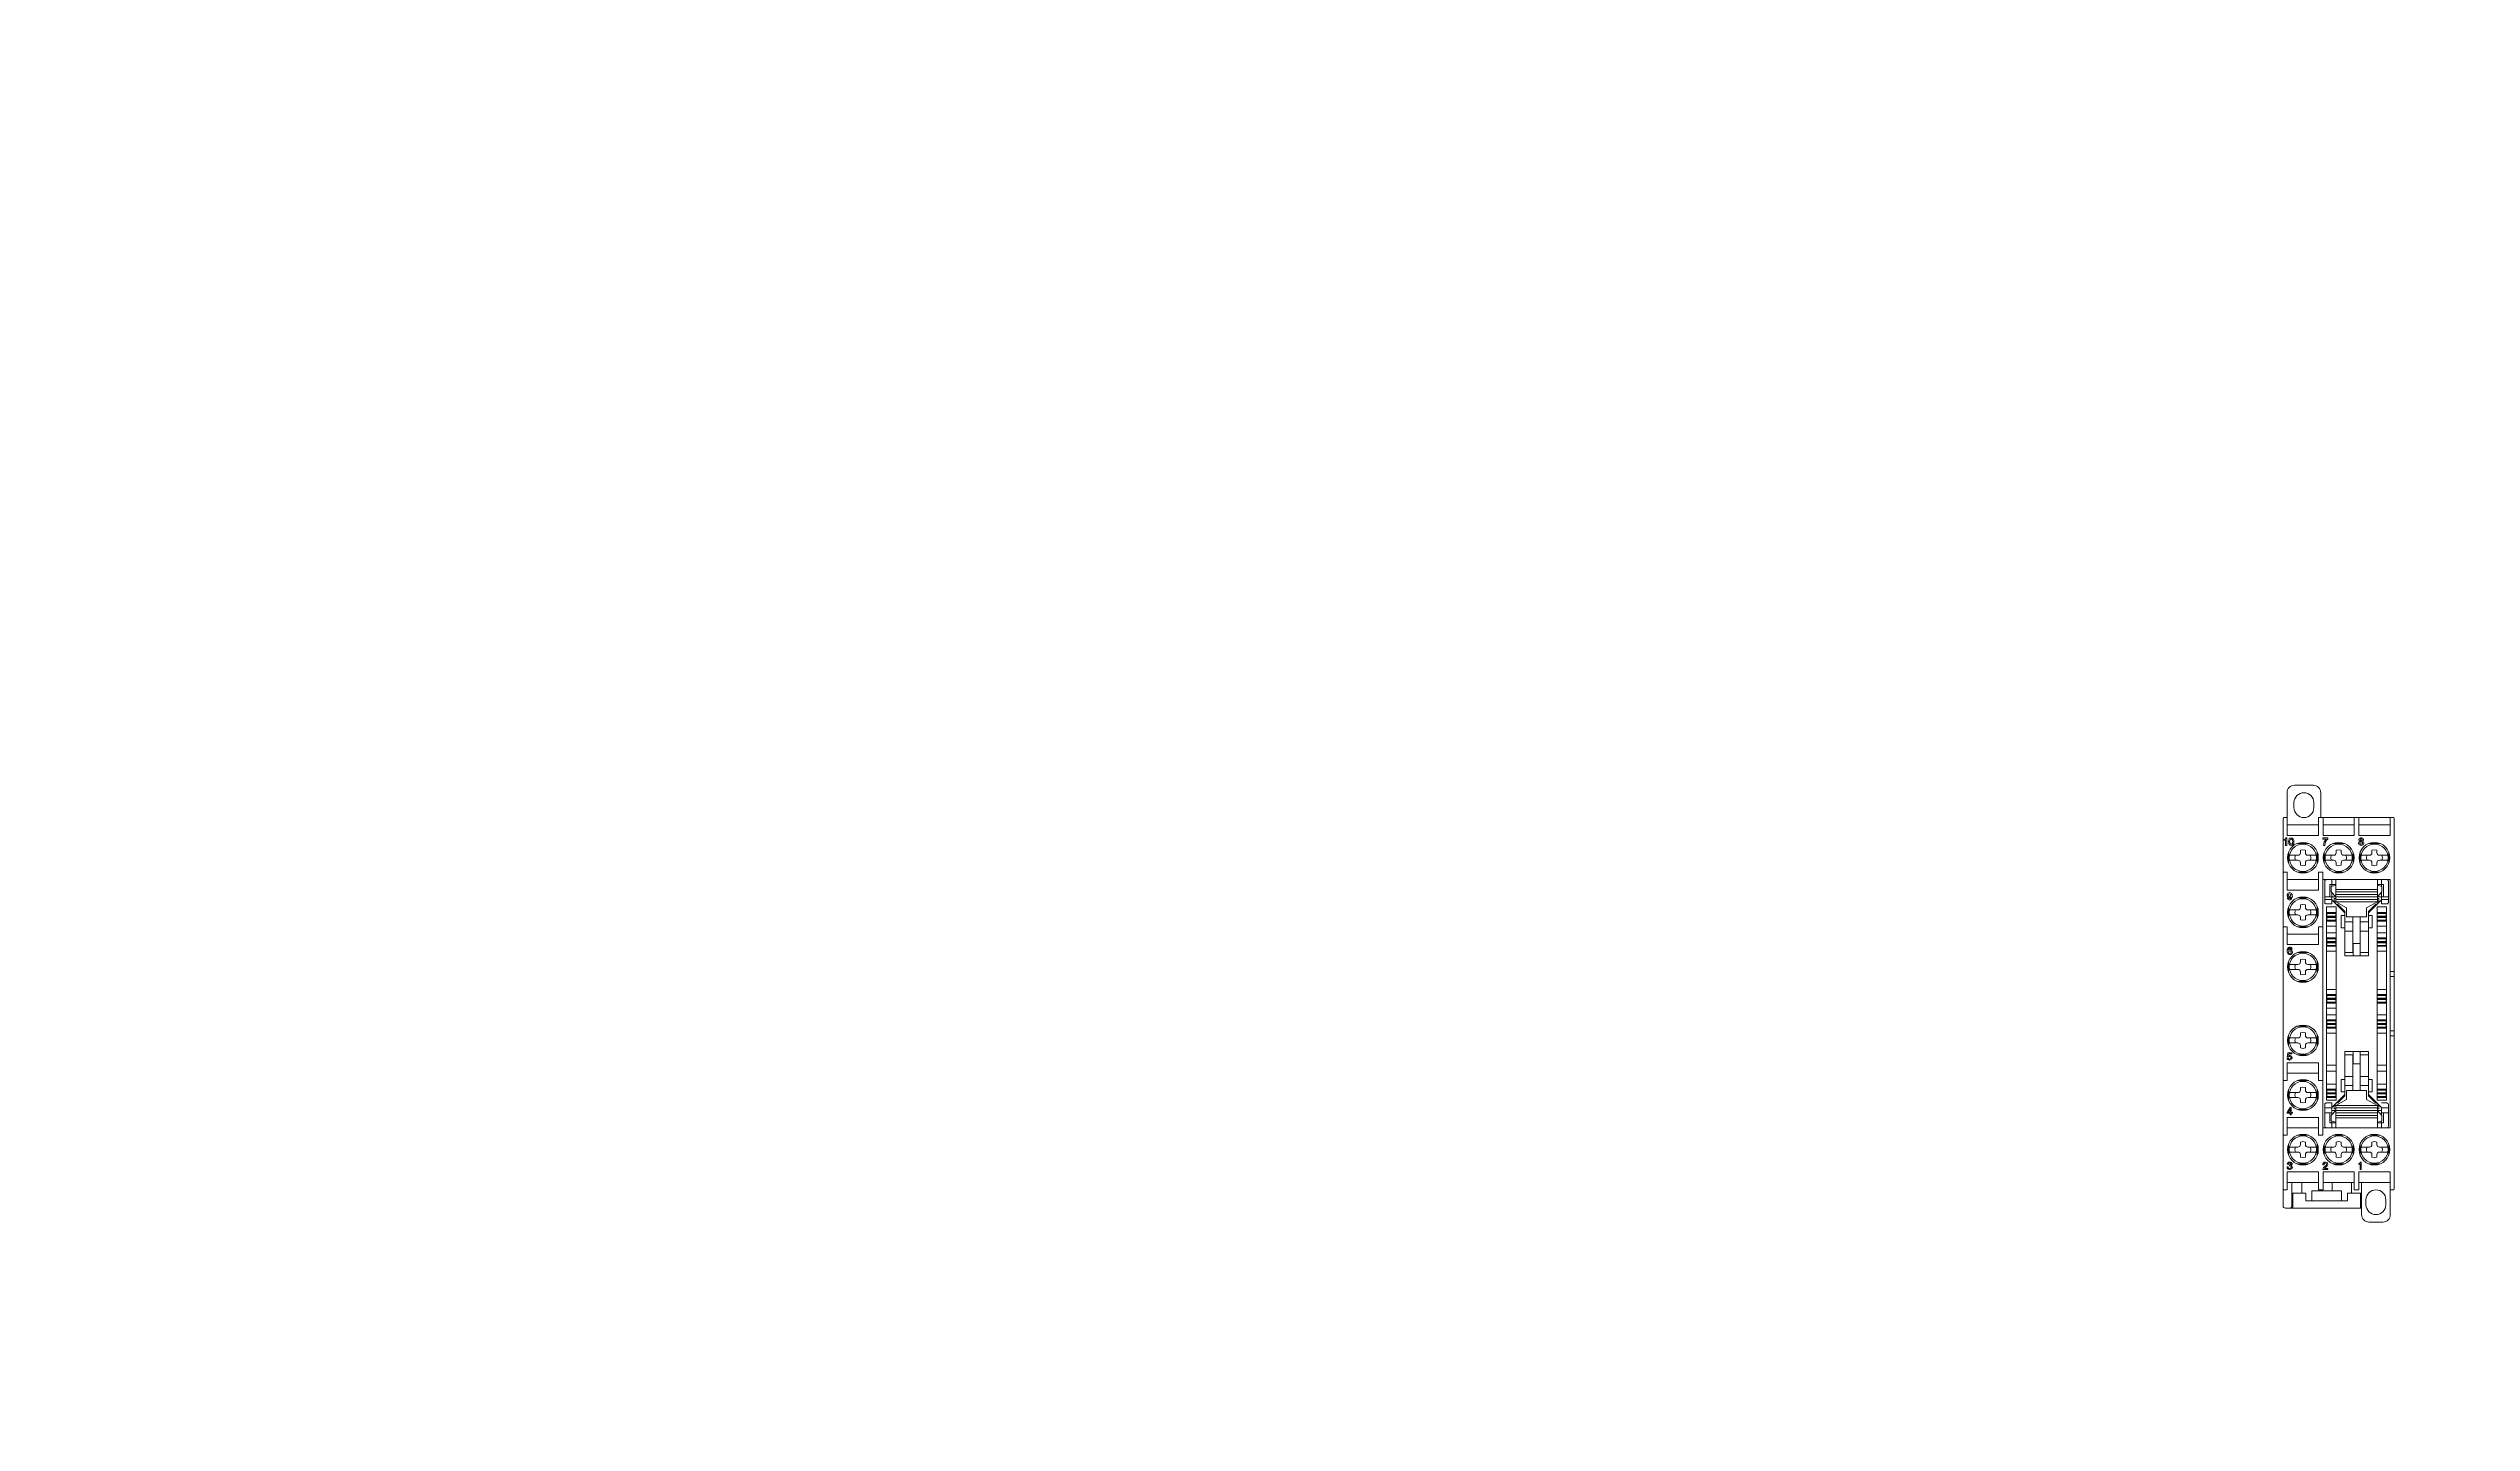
# Model space of a CAD drawing. Header units: millimetres. Extents: x 24 to 1375, y 8 to 284.
# Drawn here: x 439.8 to 927.7, y 7.5 to 284.3 of the extents above; entities that cross this region are included whole.
import ezdxf

# ---------------------------------------------------------------- set-up
doc = ezdxf.new("R2010")
doc.units = ezdxf.units.MM

msp = doc.modelspace()

# ---------------------------------------------------------------- texts
at = {"color": 7, "attachment_point": 1}
for s, insert, char_height in [('{\\fHelveticaNeueLTStd-Md|b0|i0|c0; }', (452.72, 284.31), 3.0389), ('{\\fHelveticaNeueLTStd-Md|b0|i0|c0; }', (507.72, 284.31), 3.0389), ('{\\fHelveticaNeueLTStd-Md|b0|i0|c0; }', (745.66, 284.31), 3.0389), ('{\\fHelveticaNeueLTStd-Md|b0|i0|c0; }', (800.66, 284.31), 3.0389), ('{\\fHelveticaNeueLTStd-Md|b0|i0|c0; }', (872.72, 284.31), 3.0389), ('{\\fHelveticaNeueLTStd-Md|b0|i0|c0; }', (927.72, 284.31), 3.0389), ('{\\fHelveticaNeueLTStd-Md|b0|i0|c0; }', (439.82, 274.4), 2.659), ('{\\fHelveticaNeueLTStd-Md|b0|i0|c0; }', (651.82, 274.4), 2.659), ('{\\fHelveticaNeueLTStd-Md|b0|i0|c0; }', (651.82, 225.4), 2.659), ('{\\fHelveticaNeueLTStd-Md|b0|i0|c0; }', (750.82, 225.4), 2.659), ('{\\fHelveticaNeueLTStd-Roman|b0|i0|c0; }', (571.97, 221.05), 1.7727), ('{\\fHelveticaNeueLTStd-Roman|b0|i0|c0; }', (573.34, 218.23), 1.7727), ('{\\fHelveticaNeueLTStd-Roman|b0|i0|c0; }', (511.22, 210.3), 1.7727), ('{\\fHelveticaNeueLTStd-Roman|b0|i0|c0; }', (569.23, 211.71), 1.7727), ('{\\fHelveticaNeueLTStd-Roman|b0|i0|c0; }', (511.22, 207.48), 1.7727), ('{\\fHelveticaNeueLTStd-Roman|b0|i0|c0; }', (569.23, 208.89), 1.7727), ('{\\fHelveticaNeueLTStd-Roman|b0|i0|c0; }', (570.6, 206.07), 1.7727), ('{\\fHelveticaNeueLTStd-Roman|b0|i0|c0; }', (570.6, 203.24), 1.7727), ('{\\fHelveticaNeueLTStd-Roman|b0|i0|c0; }', (496.8, 195.48), 1.7727), ('{\\fHelveticaNeueLTStd-Roman|b0|i0|c0; }', (496.8, 191.64), 1.7727), ('{\\fHelveticaNeueLTStd-Roman|b0|i0|c0; }', (496.8, 188.81), 1.7727), ('{\\fHelveticaNeueLTStd-Roman|b0|i0|c0; }', (496.8, 184.97), 1.7727), ('{\\fSourceHanSansCN-Light|b0|i0|c0; }', (485.15, 157.21), 1.7727), ('{\\fSourceHanSansCN-Light|b0|i0|c0; }', (485.15, 151.57), 1.7727), ('{\\fHelveticaNeueLTStd-Roman|b0|i0|c0; }', (482.4, 117.59), 1.7727), ('{\\fHelveticaNeueLTStd-Roman|b0|i0|c0; }', (600.3, 117.59), 1.7727), ('{\\fHelveticaNeueLTStd-Roman|b0|i0|c0; }', (472.7, 114.41), 1.7727), ('{\\fHelveticaNeueLTStd-Md|b0|i0|c0; }', (439.82, 107.4), 2.659), ('{\\fHelveticaNeueLTStd-Md|b0|i0|c0; }', (529.82, 107.4), 2.659), ('{\\fHelveticaNeueLTStd-Md|b0|i0|c0; }', (651.82, 90.97), 2.659), ('{\\fHelveticaNeueLTStd-Md|b0|i0|c0; }', (529.82, 48.4), 2.659), ('{\\fHelveticaNeueLTStd-Md|b0|i0|c0; }', (714.62, 10.69), 2.5324)]:
    msp.add_mtext(s, dxfattribs=dict(at, insert=insert, char_height=char_height))
at = {"color": 251, "true_color": 0x595757, "attachment_point": 1}
for insert, char_height in [((455.68, 10.69), 2.5324), ((460.9, 10.51), 2.1525), ((875.68, 10.69), 2.5324), ((880.9, 10.51), 2.1525)]:
    msp.add_mtext('{\\fHelveticaNeueLTStd-Md|b0|i0|c0; }', dxfattribs=dict(at, insert=insert, char_height=char_height))

# ---------------------------------------------------------------- hatches: boundary and pattern name
at = {"true_color": 0x4f9c68}
h = msp.add_hatch(color=105, dxfattribs=at)
h.dxf.hatch_style = 2
h.paths.add_polyline_path([(456.8, 11.47), (460.77, 11.48)])
h = msp.add_hatch(color=105, dxfattribs=at)
h.dxf.hatch_style = 2
h.paths.add_polyline_path([(456.8, 11.48), (460.77, 11.48)])
at = {"true_color": 0x509d69}
h = msp.add_hatch(color=115, dxfattribs=at)
h.dxf.hatch_style = 2
h.paths.add_polyline_path([(460.77, 11.48), (456.8, 11.48)])
at = {"true_color": 0x4e9b68}
h = msp.add_hatch(color=105, dxfattribs=at)
h.dxf.hatch_style = 2
h.paths.add_polyline_path([(456.8, 11.46), (460.77, 11.47)])
at = {"true_color": 0x4e9c68}
h = msp.add_hatch(color=105, dxfattribs=at)
h.dxf.hatch_style = 2
h.paths.add_polyline_path([(456.8, 11.47), (460.77, 11.47)])
at = {"true_color": 0x4c9b67}
h = msp.add_hatch(color=105, dxfattribs=at)
h.dxf.hatch_style = 2
h.paths.add_polyline_path([(456.8, 11.45), (460.77, 11.46)])
h = msp.add_hatch(color=105, dxfattribs=at)
h.dxf.hatch_style = 2
h.paths.add_polyline_path([(456.8, 11.46), (460.77, 11.46)])
at = {"true_color": 0x4d9a67}
h = msp.add_hatch(color=105, dxfattribs=at)
h.dxf.hatch_style = 2
h.paths.add_polyline_path([(456.8, 11.44), (460.77, 11.45)])
at = {"true_color": 0x4b9a66}
h = msp.add_hatch(color=105, dxfattribs=at)
h.dxf.hatch_style = 2
h.paths.add_polyline_path([(456.8, 11.43), (460.77, 11.44)])
h = msp.add_hatch(color=105, dxfattribs=at)
h.dxf.hatch_style = 2
h.paths.add_polyline_path([(456.8, 11.44), (460.77, 11.44)])
at = {"true_color": 0x4a9965}
h = msp.add_hatch(color=105, dxfattribs=at)
h.dxf.hatch_style = 2
h.paths.add_polyline_path([(456.8, 11.43), (460.77, 11.43)])
at = {"true_color": 0x499865}
h = msp.add_hatch(color=105, dxfattribs=at)
h.dxf.hatch_style = 2
h.paths.add_polyline_path([(456.8, 11.4), (460.77, 11.41)])
at = {"true_color": 0x489865}
h = msp.add_hatch(color=105, dxfattribs=at)
h.dxf.hatch_style = 2
h.paths.add_polyline_path([(456.8, 11.41), (460.77, 11.41)])
at = {"true_color": 0x479864}
h = msp.add_hatch(color=105, dxfattribs=at)
h.dxf.hatch_style = 2
h.paths.add_polyline_path([(456.8, 11.39), (460.77, 11.4)])
h = msp.add_hatch(color=105, dxfattribs=at)
h.dxf.hatch_style = 2
h.paths.add_polyline_path([(456.8, 11.4), (460.77, 11.4)])
at = {"true_color": 0x469763}
h = msp.add_hatch(color=105, dxfattribs=at)
h.dxf.hatch_style = 2
h.paths.add_polyline_path([(456.8, 11.38), (460.77, 11.39)])
at = {"true_color": 0x479764}
h = msp.add_hatch(color=105, dxfattribs=at)
h.dxf.hatch_style = 2
h.paths.add_polyline_path([(456.8, 11.39), (460.77, 11.39)])
at = {"true_color": 0x469663}
h = msp.add_hatch(color=105, dxfattribs=at)
h.dxf.hatch_style = 2
h.paths.add_polyline_path([(456.8, 11.37), (460.77, 11.38)])
at = {"true_color": 0x449662}
h = msp.add_hatch(color=105, dxfattribs=at)
h.dxf.hatch_style = 2
h.paths.add_polyline_path([(456.8, 11.36), (460.77, 11.37)])
h = msp.add_hatch(color=105, dxfattribs=at)
h.dxf.hatch_style = 2
h.paths.add_polyline_path([(456.8, 11.37), (460.77, 11.37)])
at = {"true_color": 0x439562}
h = msp.add_hatch(color=105, dxfattribs=at)
h.dxf.hatch_style = 2
h.paths.add_polyline_path([(456.8, 11.35), (460.77, 11.36)])
at = {"true_color": 0x459662}
h = msp.add_hatch(color=105, dxfattribs=at)
h.dxf.hatch_style = 2
h.paths.add_polyline_path([(456.8, 11.36), (460.77, 11.36)])
at = {"true_color": 0x419561}
h = msp.add_hatch(color=105, dxfattribs=at)
h.dxf.hatch_style = 2
h.paths.add_polyline_path([(456.8, 11.34), (460.77, 11.35)])
at = {"true_color": 0x439562}
h = msp.add_hatch(color=105, dxfattribs=at)
h.dxf.hatch_style = 2
h.paths.add_polyline_path([(456.8, 11.35), (460.77, 11.35)])
at = {"true_color": 0x429461}
h = msp.add_hatch(color=105, dxfattribs=at)
h.dxf.hatch_style = 2
h.paths.add_polyline_path([(456.8, 11.33), (460.77, 11.34)])
at = {"true_color": 0x409460}
h = msp.add_hatch(color=105, dxfattribs=at)
h.dxf.hatch_style = 2
h.paths.add_polyline_path([(456.8, 11.32), (460.77, 11.33)])
at = {"true_color": 0x429461}
h = msp.add_hatch(color=105, dxfattribs=at)
h.dxf.hatch_style = 2
h.paths.add_polyline_path([(456.8, 11.33), (460.77, 11.33)])
at = {"true_color": 0x3e9360}
h = msp.add_hatch(color=105, dxfattribs=at)
h.dxf.hatch_style = 2
h.paths.add_polyline_path([(456.8, 11.31), (460.77, 11.32)])
at = {"true_color": 0x409360}
h = msp.add_hatch(color=105, dxfattribs=at)
h.dxf.hatch_style = 2
h.paths.add_polyline_path([(456.8, 11.32), (460.77, 11.32)])
at = {"true_color": 0x3f935f}
h = msp.add_hatch(color=105, dxfattribs=at)
h.dxf.hatch_style = 2
h.paths.add_polyline_path([(456.8, 11.3), (460.77, 11.31)])
at = {"true_color": 0x3d925f}
h = msp.add_hatch(color=105, dxfattribs=at)
h.dxf.hatch_style = 2
h.paths.add_polyline_path([(456.8, 11.29), (460.77, 11.3)])
at = {"true_color": 0x3f935f}
h = msp.add_hatch(color=105, dxfattribs=at)
h.dxf.hatch_style = 2
h.paths.add_polyline_path([(456.8, 11.3), (460.77, 11.3)])
at = {"true_color": 0x3b925e}
h = msp.add_hatch(color=105, dxfattribs=at)
h.dxf.hatch_style = 2
h.paths.add_polyline_path([(456.8, 11.28), (460.77, 11.29)])
at = {"true_color": 0x3d925f}
h = msp.add_hatch(color=105, dxfattribs=at)
h.dxf.hatch_style = 2
h.paths.add_polyline_path([(456.8, 11.29), (460.77, 11.29)])
at = {"true_color": 0x3b915e}
h = msp.add_hatch(color=117, dxfattribs=at)
h.dxf.hatch_style = 2
h.paths.add_polyline_path([(456.8, 11.27), (460.77, 11.28)])
h = msp.add_hatch(color=117, dxfattribs=at)
h.dxf.hatch_style = 2
h.paths.add_polyline_path([(456.8, 11.28), (460.77, 11.28)])
at = {"true_color": 0x39915d}
h = msp.add_hatch(color=117, dxfattribs=at)
h.dxf.hatch_style = 2
h.paths.add_polyline_path([(456.8, 11.26), (460.77, 11.27)])
at = {"true_color": 0x37905d}
h = msp.add_hatch(color=117, dxfattribs=at)
h.dxf.hatch_style = 2
h.paths.add_polyline_path([(456.8, 11.25), (460.77, 11.26)])
at = {"true_color": 0x3a905d}
h = msp.add_hatch(color=117, dxfattribs=at)
h.dxf.hatch_style = 2
h.paths.add_polyline_path([(456.8, 11.26), (460.77, 11.26)])
at = {"true_color": 0x38905d}
h = msp.add_hatch(color=117, dxfattribs=at)
h.dxf.hatch_style = 2
h.paths.add_polyline_path([(456.8, 11.24), (460.77, 11.25)])
h = msp.add_hatch(color=117, dxfattribs=at)
h.dxf.hatch_style = 2
h.paths.add_polyline_path([(456.8, 11.25), (460.77, 11.25)])
at = {"true_color": 0x368f5c}
h = msp.add_hatch(color=117, dxfattribs=at)
h.dxf.hatch_style = 2
h.paths.add_polyline_path([(456.8, 11.23), (460.77, 11.24)])
h = msp.add_hatch(color=117, dxfattribs=at)
h.dxf.hatch_style = 2
h.paths.add_polyline_path([(456.8, 11.24), (460.77, 11.24)])
at = {"true_color": 0x348f5b}
h = msp.add_hatch(color=117, dxfattribs=at)
h.dxf.hatch_style = 2
h.paths.add_polyline_path([(456.8, 11.22), (460.77, 11.23)])
at = {"true_color": 0x328e5b}
h = msp.add_hatch(color=117, dxfattribs=at)
h.dxf.hatch_style = 2
h.paths.add_polyline_path([(456.8, 11.21), (460.77, 11.22)])
at = {"true_color": 0x348e5b}
h = msp.add_hatch(color=117, dxfattribs=at)
h.dxf.hatch_style = 2
h.paths.add_polyline_path([(456.8, 11.22), (460.77, 11.22)])
at = {"true_color": 0x338d5b}
h = msp.add_hatch(color=117, dxfattribs=at)
h.dxf.hatch_style = 2
h.paths.add_polyline_path([(456.8, 11.2), (460.77, 11.21)])
at = {"true_color": 0x328e5b}
h = msp.add_hatch(color=117, dxfattribs=at)
h.dxf.hatch_style = 2
h.paths.add_polyline_path([(456.8, 11.21), (460.77, 11.21)])
at = {"true_color": 0x308d5a}
h = msp.add_hatch(color=117, dxfattribs=at)
h.dxf.hatch_style = 2
h.paths.add_polyline_path([(456.8, 11.19), (460.77, 11.2)])
at = {"true_color": 0x2e8c5a}
h = msp.add_hatch(color=117, dxfattribs=at)
h.dxf.hatch_style = 2
h.paths.add_polyline_path([(456.8, 11.18), (460.77, 11.19)])
at = {"true_color": 0x318d5a}
h = msp.add_hatch(color=117, dxfattribs=at)
h.dxf.hatch_style = 2
h.paths.add_polyline_path([(456.8, 11.19), (460.77, 11.19)])
at = {"true_color": 0x2f8c59}
h = msp.add_hatch(color=117, dxfattribs=at)
h.dxf.hatch_style = 2
h.paths.add_polyline_path([(456.8, 11.17), (460.77, 11.18)])
at = {"true_color": 0x2e8c5a}
h = msp.add_hatch(color=117, dxfattribs=at)
h.dxf.hatch_style = 2
h.paths.add_polyline_path([(456.8, 11.18), (460.77, 11.18)])
at = {"true_color": 0x2d8b59}
h = msp.add_hatch(color=117, dxfattribs=at)
h.dxf.hatch_style = 2
h.paths.add_polyline_path([(456.8, 11.16), (460.77, 11.17)])
at = {"true_color": 0x2d8c59}
h = msp.add_hatch(color=117, dxfattribs=at)
h.dxf.hatch_style = 2
h.paths.add_polyline_path([(456.8, 11.17), (460.77, 11.17)])
at = {"true_color": 0x2b8b58}
h = msp.add_hatch(color=117, dxfattribs=at)
h.dxf.hatch_style = 2
h.paths.add_polyline_path([(456.8, 11.15), (460.77, 11.16)])
at = {"true_color": 0x298a58}
h = msp.add_hatch(color=117, dxfattribs=at)
h.dxf.hatch_style = 2
h.paths.add_polyline_path([(456.8, 11.13), (460.77, 11.14)])
h = msp.add_hatch(color=117, dxfattribs=at)
h.dxf.hatch_style = 2
h.paths.add_polyline_path([(456.8, 11.14), (460.77, 11.14)])
at = {"true_color": 0x278a57}
h = msp.add_hatch(color=107, dxfattribs=at)
h.dxf.hatch_style = 2
h.paths.add_polyline_path([(456.8, 11.12), (460.77, 11.13)])
at = {"true_color": 0x278957}
h = msp.add_hatch(color=107, dxfattribs=at)
h.dxf.hatch_style = 2
h.paths.add_polyline_path([(456.8, 11.12), (460.77, 11.12)])
at = {"true_color": 0x4f9c68}
h = msp.add_hatch(color=105, dxfattribs=at)
h.dxf.hatch_style = 2
h.paths.add_polyline_path([(876.8, 11.47), (880.77, 11.48)])
h = msp.add_hatch(color=105, dxfattribs=at)
h.dxf.hatch_style = 2
h.paths.add_polyline_path([(876.8, 11.48), (880.77, 11.48)])
at = {"true_color": 0x509d69}
h = msp.add_hatch(color=115, dxfattribs=at)
h.dxf.hatch_style = 2
h.paths.add_polyline_path([(880.77, 11.48), (876.8, 11.48)])
at = {"true_color": 0x4e9b68}
h = msp.add_hatch(color=105, dxfattribs=at)
h.dxf.hatch_style = 2
h.paths.add_polyline_path([(876.8, 11.46), (880.77, 11.47)])
at = {"true_color": 0x4e9c68}
h = msp.add_hatch(color=105, dxfattribs=at)
h.dxf.hatch_style = 2
h.paths.add_polyline_path([(876.8, 11.47), (880.77, 11.47)])
at = {"true_color": 0x4c9b67}
h = msp.add_hatch(color=105, dxfattribs=at)
h.dxf.hatch_style = 2
h.paths.add_polyline_path([(876.8, 11.45), (880.77, 11.46)])
h = msp.add_hatch(color=105, dxfattribs=at)
h.dxf.hatch_style = 2
h.paths.add_polyline_path([(876.8, 11.46), (880.77, 11.46)])
at = {"true_color": 0x4d9a67}
h = msp.add_hatch(color=105, dxfattribs=at)
h.dxf.hatch_style = 2
h.paths.add_polyline_path([(876.8, 11.44), (880.77, 11.45)])
at = {"true_color": 0x4b9a66}
h = msp.add_hatch(color=105, dxfattribs=at)
h.dxf.hatch_style = 2
h.paths.add_polyline_path([(876.8, 11.43), (880.77, 11.44)])
h = msp.add_hatch(color=105, dxfattribs=at)
h.dxf.hatch_style = 2
h.paths.add_polyline_path([(876.8, 11.44), (880.77, 11.44)])
at = {"true_color": 0x4a9965}
h = msp.add_hatch(color=105, dxfattribs=at)
h.dxf.hatch_style = 2
h.paths.add_polyline_path([(876.8, 11.43), (880.77, 11.43)])
at = {"true_color": 0x499865}
h = msp.add_hatch(color=105, dxfattribs=at)
h.dxf.hatch_style = 2
h.paths.add_polyline_path([(876.8, 11.4), (880.77, 11.41)])
at = {"true_color": 0x489865}
h = msp.add_hatch(color=105, dxfattribs=at)
h.dxf.hatch_style = 2
h.paths.add_polyline_path([(876.8, 11.41), (880.77, 11.41)])
at = {"true_color": 0x479864}
h = msp.add_hatch(color=105, dxfattribs=at)
h.dxf.hatch_style = 2
h.paths.add_polyline_path([(876.8, 11.39), (880.77, 11.4)])
h = msp.add_hatch(color=105, dxfattribs=at)
h.dxf.hatch_style = 2
h.paths.add_polyline_path([(876.8, 11.4), (880.77, 11.4)])
at = {"true_color": 0x469763}
h = msp.add_hatch(color=105, dxfattribs=at)
h.dxf.hatch_style = 2
h.paths.add_polyline_path([(876.8, 11.38), (880.77, 11.39)])
at = {"true_color": 0x479764}
h = msp.add_hatch(color=105, dxfattribs=at)
h.dxf.hatch_style = 2
h.paths.add_polyline_path([(876.8, 11.39), (880.77, 11.39)])
at = {"true_color": 0x469663}
h = msp.add_hatch(color=105, dxfattribs=at)
h.dxf.hatch_style = 2
h.paths.add_polyline_path([(876.8, 11.37), (880.77, 11.38)])
at = {"true_color": 0x449662}
h = msp.add_hatch(color=105, dxfattribs=at)
h.dxf.hatch_style = 2
h.paths.add_polyline_path([(876.8, 11.36), (880.77, 11.37)])
h = msp.add_hatch(color=105, dxfattribs=at)
h.dxf.hatch_style = 2
h.paths.add_polyline_path([(876.8, 11.37), (880.77, 11.37)])
at = {"true_color": 0x439562}
h = msp.add_hatch(color=105, dxfattribs=at)
h.dxf.hatch_style = 2
h.paths.add_polyline_path([(876.8, 11.35), (880.77, 11.36)])
at = {"true_color": 0x459662}
h = msp.add_hatch(color=105, dxfattribs=at)
h.dxf.hatch_style = 2
h.paths.add_polyline_path([(876.8, 11.36), (880.77, 11.36)])
at = {"true_color": 0x419561}
h = msp.add_hatch(color=105, dxfattribs=at)
h.dxf.hatch_style = 2
h.paths.add_polyline_path([(876.8, 11.34), (880.77, 11.35)])
at = {"true_color": 0x439562}
h = msp.add_hatch(color=105, dxfattribs=at)
h.dxf.hatch_style = 2
h.paths.add_polyline_path([(876.8, 11.35), (880.77, 11.35)])
at = {"true_color": 0x429461}
h = msp.add_hatch(color=105, dxfattribs=at)
h.dxf.hatch_style = 2
h.paths.add_polyline_path([(876.8, 11.33), (880.77, 11.34)])
at = {"true_color": 0x409460}
h = msp.add_hatch(color=105, dxfattribs=at)
h.dxf.hatch_style = 2
h.paths.add_polyline_path([(876.8, 11.32), (880.77, 11.33)])
at = {"true_color": 0x429461}
h = msp.add_hatch(color=105, dxfattribs=at)
h.dxf.hatch_style = 2
h.paths.add_polyline_path([(876.8, 11.33), (880.77, 11.33)])
at = {"true_color": 0x3e9360}
h = msp.add_hatch(color=105, dxfattribs=at)
h.dxf.hatch_style = 2
h.paths.add_polyline_path([(876.8, 11.31), (880.77, 11.32)])
at = {"true_color": 0x409360}
h = msp.add_hatch(color=105, dxfattribs=at)
h.dxf.hatch_style = 2
h.paths.add_polyline_path([(876.8, 11.32), (880.77, 11.32)])
at = {"true_color": 0x3f935f}
h = msp.add_hatch(color=105, dxfattribs=at)
h.dxf.hatch_style = 2
h.paths.add_polyline_path([(876.8, 11.3), (880.77, 11.31)])
at = {"true_color": 0x3d925f}
h = msp.add_hatch(color=105, dxfattribs=at)
h.dxf.hatch_style = 2
h.paths.add_polyline_path([(876.8, 11.29), (880.77, 11.3)])
at = {"true_color": 0x3f935f}
h = msp.add_hatch(color=105, dxfattribs=at)
h.dxf.hatch_style = 2
h.paths.add_polyline_path([(876.8, 11.3), (880.77, 11.3)])
at = {"true_color": 0x3b925e}
h = msp.add_hatch(color=105, dxfattribs=at)
h.dxf.hatch_style = 2
h.paths.add_polyline_path([(876.8, 11.28), (880.77, 11.29)])
at = {"true_color": 0x3d925f}
h = msp.add_hatch(color=105, dxfattribs=at)
h.dxf.hatch_style = 2
h.paths.add_polyline_path([(876.8, 11.29), (880.77, 11.29)])
at = {"true_color": 0x3b915e}
h = msp.add_hatch(color=117, dxfattribs=at)
h.dxf.hatch_style = 2
h.paths.add_polyline_path([(876.8, 11.27), (880.77, 11.28)])
h = msp.add_hatch(color=117, dxfattribs=at)
h.dxf.hatch_style = 2
h.paths.add_polyline_path([(876.8, 11.28), (880.77, 11.28)])
at = {"true_color": 0x39915d}
h = msp.add_hatch(color=117, dxfattribs=at)
h.dxf.hatch_style = 2
h.paths.add_polyline_path([(876.8, 11.26), (880.77, 11.27)])
at = {"true_color": 0x37905d}
h = msp.add_hatch(color=117, dxfattribs=at)
h.dxf.hatch_style = 2
h.paths.add_polyline_path([(876.8, 11.25), (880.77, 11.26)])
at = {"true_color": 0x3a905d}
h = msp.add_hatch(color=117, dxfattribs=at)
h.dxf.hatch_style = 2
h.paths.add_polyline_path([(876.8, 11.26), (880.77, 11.26)])
at = {"true_color": 0x38905d}
h = msp.add_hatch(color=117, dxfattribs=at)
h.dxf.hatch_style = 2
h.paths.add_polyline_path([(876.8, 11.24), (880.77, 11.25)])
h = msp.add_hatch(color=117, dxfattribs=at)
h.dxf.hatch_style = 2
h.paths.add_polyline_path([(876.8, 11.25), (880.77, 11.25)])
at = {"true_color": 0x368f5c}
h = msp.add_hatch(color=117, dxfattribs=at)
h.dxf.hatch_style = 2
h.paths.add_polyline_path([(876.8, 11.23), (880.77, 11.24)])
h = msp.add_hatch(color=117, dxfattribs=at)
h.dxf.hatch_style = 2
h.paths.add_polyline_path([(876.8, 11.24), (880.77, 11.24)])
at = {"true_color": 0x348f5b}
h = msp.add_hatch(color=117, dxfattribs=at)
h.dxf.hatch_style = 2
h.paths.add_polyline_path([(876.8, 11.22), (880.77, 11.23)])
at = {"true_color": 0x328e5b}
h = msp.add_hatch(color=117, dxfattribs=at)
h.dxf.hatch_style = 2
h.paths.add_polyline_path([(876.8, 11.21), (880.77, 11.22)])
at = {"true_color": 0x348e5b}
h = msp.add_hatch(color=117, dxfattribs=at)
h.dxf.hatch_style = 2
h.paths.add_polyline_path([(876.8, 11.22), (880.77, 11.22)])
at = {"true_color": 0x338d5b}
h = msp.add_hatch(color=117, dxfattribs=at)
h.dxf.hatch_style = 2
h.paths.add_polyline_path([(876.8, 11.2), (880.77, 11.21)])
at = {"true_color": 0x328e5b}
h = msp.add_hatch(color=117, dxfattribs=at)
h.dxf.hatch_style = 2
h.paths.add_polyline_path([(876.8, 11.21), (880.77, 11.21)])
at = {"true_color": 0x308d5a}
h = msp.add_hatch(color=117, dxfattribs=at)
h.dxf.hatch_style = 2
h.paths.add_polyline_path([(876.8, 11.19), (880.77, 11.2)])
at = {"true_color": 0x2e8c5a}
h = msp.add_hatch(color=117, dxfattribs=at)
h.dxf.hatch_style = 2
h.paths.add_polyline_path([(876.8, 11.18), (880.77, 11.19)])
at = {"true_color": 0x318d5a}
h = msp.add_hatch(color=117, dxfattribs=at)
h.dxf.hatch_style = 2
h.paths.add_polyline_path([(876.8, 11.19), (880.77, 11.19)])
at = {"true_color": 0x2f8c59}
h = msp.add_hatch(color=117, dxfattribs=at)
h.dxf.hatch_style = 2
h.paths.add_polyline_path([(876.8, 11.17), (880.77, 11.18)])
at = {"true_color": 0x2e8c5a}
h = msp.add_hatch(color=117, dxfattribs=at)
h.dxf.hatch_style = 2
h.paths.add_polyline_path([(876.8, 11.18), (880.77, 11.18)])
at = {"true_color": 0x2d8b59}
h = msp.add_hatch(color=117, dxfattribs=at)
h.dxf.hatch_style = 2
h.paths.add_polyline_path([(876.8, 11.16), (880.77, 11.17)])
at = {"true_color": 0x2d8c59}
h = msp.add_hatch(color=117, dxfattribs=at)
h.dxf.hatch_style = 2
h.paths.add_polyline_path([(876.8, 11.17), (880.77, 11.17)])
at = {"true_color": 0x2b8b58}
h = msp.add_hatch(color=117, dxfattribs=at)
h.dxf.hatch_style = 2
h.paths.add_polyline_path([(876.8, 11.15), (880.77, 11.16)])
at = {"true_color": 0x298a58}
h = msp.add_hatch(color=117, dxfattribs=at)
h.dxf.hatch_style = 2
h.paths.add_polyline_path([(876.8, 11.13), (880.77, 11.14)])
h = msp.add_hatch(color=117, dxfattribs=at)
h.dxf.hatch_style = 2
h.paths.add_polyline_path([(876.8, 11.14), (880.77, 11.14)])
at = {"true_color": 0x278a57}
h = msp.add_hatch(color=107, dxfattribs=at)
h.dxf.hatch_style = 2
h.paths.add_polyline_path([(876.8, 11.12), (880.77, 11.13)])
at = {"true_color": 0x278957}
h = msp.add_hatch(color=107, dxfattribs=at)
h.dxf.hatch_style = 2
h.paths.add_polyline_path([(876.8, 11.12), (880.77, 11.12)])
at = {"true_color": 0x005e3c}
h = msp.add_hatch(color=128, dxfattribs=at)
h.dxf.hatch_style = 2
h.paths.add_polyline_path([(460.77, 7.52), (456.8, 7.52)])
h = msp.add_hatch(color=128, dxfattribs=at)
h.dxf.hatch_style = 2
h.paths.add_polyline_path([(880.77, 7.52), (876.8, 7.52)])

# ---------------------------------------------------------------- linework, layer by layer
at = {"color": 7, "lineweight": 0}
for points in [[(892.07, 135.89), (891.77, 135.86), (891.49, 135.77), (891.23, 135.63), (891.01, 135.45), (890.83, 135.23), (890.69, 134.97), (890.6, 134.69), (890.57, 134.39)], [(890.57, 129.39), (890.57, 134.39)], [(895.97, 132.39), (895.93, 132.79), (895.81, 133.17), (895.63, 133.51), (895.39, 133.8), (895.09, 134.05), (894.75, 134.23), (894.38, 134.35), (893.97, 134.39), (893.57, 134.35), (893.19, 134.23), (892.85, 134.05), (892.56, 133.8), (892.31, 133.51), (892.13, 133.17), (892.01, 132.79), (891.97, 132.39)], [(891.97, 131.39), (891.97, 132.39)], [(892.07, 135.89), (895.87, 135.89)], [(897.37, 134.39), (897.34, 134.69), (897.25, 134.97), (897.12, 135.23), (896.93, 135.45), (896.71, 135.63), (896.46, 135.77), (896.17, 135.86), (895.87, 135.89)], [(895.97, 131.39), (895.97, 132.39)], [(897.37, 129.39), (897.37, 134.39)], [(890.07, 129.39), (889.96, 129.37), (889.86, 129.3), (889.8, 129.21), (889.77, 129.09)], [(889.77, 54.7), (889.77, 129.09)], [(890.07, 129.39), (890.62, 129.39)], [(890.62, 125.79), (890.62, 129.39)], [(890.62, 127.89), (896.92, 127.89)], [(891.97, 131.39), (892.01, 130.99), (892.13, 130.61), (892.31, 130.27), (892.56, 129.98), (892.85, 129.73), (893.19, 129.55), (893.57, 129.43), (893.97, 129.39), (894.38, 129.43), (894.75, 129.55), (895.09, 129.73), (895.39, 129.98), (895.63, 130.27), (895.81, 130.61), (895.93, 130.99), (895.97, 131.39)], [(896.92, 129.39), (897.82, 129.39)], [(896.92, 125.79), (896.92, 129.39)], [(897.37, 129.39), (911.37, 129.39)], [(897.82, 125.79), (897.82, 129.39)], [(897.82, 127.89), (904.12, 127.89)], [(904.12, 129.39), (905.02, 129.39)], [(904.12, 129.39), (904.12, 125.79)], [(905.02, 129.39), (905.02, 125.79)], [(905.02, 127.89), (911.32, 127.89)], [(911.32, 129.39), (911.87, 129.39)], [(911.32, 125.79), (911.32, 129.39)], [(912.17, 129.09), (912.15, 129.21), (912.08, 129.3), (911.99, 129.37), (911.87, 129.39)], [(912.17, 118.39), (912.17, 129.09)], [(889.97, 124.94), (890.11, 124.96), (890.22, 125.04), (890.3, 125.15), (890.33, 125.29)], [(889.97, 124.94), (889.97, 124.84)], [(889.97, 124.84), (890.29, 124.84)], [(890.29, 124.84), (890.29, 123.79)], [(890.29, 123.79), (890.51, 123.79)], [(890.33, 125.29), (890.51, 125.29)], [(890.51, 125.29), (890.51, 123.79)], [(890.62, 125.79), (896.92, 125.79)], [(890.91, 124.83), (890.87, 124.54)], [(890.87, 124.54), (890.91, 124.25)], [(890.87, 120.2), (890.87, 122.39)], [(891.03, 125.07), (890.91, 124.83)], [(890.91, 124.25), (891.03, 124.01)], [(891.21, 125.23), (891.03, 125.07)], [(891.03, 124.01), (891.21, 123.85)], [(891.12, 124.74), (891.1, 124.54)], [(891.1, 124.54), (891.12, 124.34)], [(891.19, 124.91), (891.12, 124.74)], [(891.12, 124.34), (891.19, 124.17)], [(891.29, 125.03), (891.19, 124.91)], [(891.19, 124.17), (891.29, 124.06)], [(891.41, 125.29), (891.21, 125.23)], [(891.21, 123.85), (891.41, 123.79)], [(891.41, 125.06), (891.29, 125.03)], [(891.29, 124.06), (891.41, 124.02)], [(891.62, 125.23), (891.41, 125.29)], [(891.53, 125.03), (891.41, 125.07)], [(891.41, 124.02), (891.53, 124.06)], [(891.41, 123.79), (891.62, 123.85)], [(891.64, 124.91), (891.53, 125.02)], [(891.53, 124.06), (891.64, 124.17)], [(891.79, 125.07), (891.62, 125.23)], [(891.62, 123.85), (891.79, 124.01)], [(891.7, 124.74), (891.64, 124.91)], [(891.64, 124.17), (891.7, 124.34)], [(891.73, 124.54), (891.7, 124.74)], [(891.7, 124.34), (891.73, 124.54)], [(891.79, 124.01), (891.91, 124.25)], [(891.91, 124.83), (891.79, 125.07)], [(891.95, 124.54), (891.91, 124.83)], [(891.91, 124.25), (891.95, 124.54)], [(894.87, 124.19), (892.68, 124.19)], [(892.77, 121.79), (892.97, 121.83), (893.13, 121.94), (893.23, 122.1), (893.27, 122.29)], [(894.27, 122.81), (893.77, 122.89), (893.27, 122.81)], [(893.27, 122.29), (893.27, 122.81)], [(894.27, 122.29), (894.27, 122.81)], [(894.27, 122.29), (894.31, 122.1), (894.42, 121.94), (894.58, 121.83), (894.77, 121.79)], [(896.67, 120.2), (896.67, 122.39)], [(897.77, 125.29), (897.77, 125.06)], [(897.77, 125.29), (898.79, 125.29)], [(897.77, 125.06), (898.5, 125.06)], [(897.82, 125.79), (904.12, 125.79)], [(898.5, 125.06), (898.26, 124.79), (898.08, 124.49), (897.97, 124.15), (897.93, 123.79)], [(897.93, 123.79), (898.2, 123.79)], [(898.07, 120.2), (898.07, 122.39)], [(898.79, 125.06), (898.54, 124.8), (898.35, 124.5), (898.23, 124.15), (898.2, 123.79)], [(898.79, 125.29), (898.79, 125.06)], [(902.07, 124.19), (899.88, 124.19)], [(899.97, 121.79), (900.17, 121.83), (900.33, 121.94), (900.43, 122.1), (900.47, 122.29)], [(901.47, 122.81), (900.97, 122.89), (900.47, 122.81)], [(900.47, 122.29), (900.47, 122.81)], [(901.47, 122.29), (901.47, 122.81)], [(901.47, 122.29), (901.51, 122.1), (901.62, 121.94), (901.78, 121.83), (901.97, 121.79)], [(903.87, 120.2), (903.87, 122.39)], [(905.01, 124.41), (904.97, 124.27)], [(904.97, 124.27), (904.99, 124.12)], [(904.99, 124.12), (905.06, 123.99)], [(905.1, 124.53), (905.01, 124.41)], [(905.02, 125.79), (911.32, 125.79)], [(905.05, 125.03), (905.03, 124.92)], [(905.03, 124.92), (905.05, 124.81)], [(905.12, 125.14), (905.05, 125.03)], [(905.05, 124.81), (905.12, 124.7)], [(905.06, 123.99), (905.18, 123.88)], [(905.23, 124.62), (905.1, 124.53)], [(905.22, 125.22), (905.11, 125.14)], [(905.12, 124.7), (905.23, 124.62)], [(905.18, 123.88), (905.33, 123.81)], [(905.35, 125.27), (905.22, 125.22)], [(905.25, 124.35), (905.23, 124.26)], [(905.23, 124.26), (905.25, 124.17)], [(905.31, 124.43), (905.25, 124.35)], [(905.25, 124.17), (905.31, 124.09)], [(905.29, 124.97), (905.27, 124.89)], [(905.27, 124.89), (905.29, 124.81)], [(905.27, 120.2), (905.27, 122.39)], [(905.34, 125.03), (905.29, 124.97)], [(905.29, 124.81), (905.34, 124.74)], [(905.39, 124.49), (905.31, 124.43)], [(905.31, 124.09), (905.39, 124.03)], [(905.33, 123.81), (905.5, 123.79)], [(905.42, 125.08), (905.34, 125.03)], [(905.34, 124.74), (905.42, 124.7)], [(905.5, 125.29), (905.35, 125.27)], [(905.5, 124.51), (905.39, 124.49)], [(905.39, 124.03), (905.5, 124.02)], [(905.5, 125.09), (905.42, 125.08)], [(905.42, 124.7), (905.5, 124.68)], [(905.65, 125.27), (905.5, 125.29)], [(905.59, 125.08), (905.5, 125.09)], [(905.59, 124.7), (905.5, 124.68)], [(905.6, 124.49), (905.5, 124.51)], [(905.5, 124.02), (905.6, 124.03)], [(905.5, 123.79), (905.67, 123.81)], [(905.66, 125.03), (905.59, 125.08)], [(905.59, 124.7), (905.66, 124.74)], [(905.69, 124.43), (905.6, 124.49)], [(905.6, 124.03), (905.69, 124.09)], [(905.78, 125.22), (905.65, 125.27)], [(905.71, 124.97), (905.66, 125.03)], [(905.66, 124.74), (905.71, 124.81)], [(905.67, 123.81), (905.82, 123.88)], [(905.75, 124.35), (905.69, 124.43)], [(905.69, 124.09), (905.75, 124.17)], [(905.73, 124.89), (905.71, 124.96)], [(905.71, 124.81), (905.73, 124.89)], [(905.77, 124.26), (905.75, 124.35)], [(905.75, 124.17), (905.77, 124.26)], [(905.77, 124.62), (905.88, 124.7)], [(905.9, 124.53), (905.77, 124.62)], [(905.89, 125.14), (905.78, 125.22)], [(905.82, 123.88), (905.94, 123.99)], [(905.88, 124.7), (905.95, 124.81)], [(905.96, 125.03), (905.89, 125.14)], [(905.99, 124.41), (905.9, 124.53)], [(905.94, 123.99), (906.02, 124.12)], [(905.95, 124.81), (905.98, 124.92)], [(905.98, 124.92), (905.96, 125.03)], [(906.03, 124.27), (905.99, 124.41)], [(906.02, 124.12), (906.03, 124.27)], [(909.27, 124.19), (907.08, 124.19)], [(907.17, 121.79), (907.37, 121.83), (907.53, 121.94), (907.63, 122.1), (907.67, 122.29)], [(908.67, 122.81), (908.17, 122.89), (907.67, 122.81)], [(907.67, 122.29), (907.67, 122.81)], [(908.67, 122.29), (908.67, 122.81)], [(908.67, 122.29), (908.71, 122.1), (908.82, 121.94), (908.98, 121.83), (909.17, 121.79)], [(911.07, 120.2), (911.07, 122.39)], [(890.07, 118.39), (889.96, 118.37), (889.86, 118.3), (889.8, 118.21), (889.77, 118.09)], [(890.07, 118.39), (890.62, 118.39)], [(890.62, 114.79), (890.62, 118.39)], [(892.77, 121.79), (891.07, 121.79)], [(892.77, 120.79), (891.07, 120.79)], [(892.25, 121.79), (892.17, 121.29), (892.25, 120.79)], [(894.87, 118.39), (892.68, 118.39)], [(893.27, 120.29), (893.23, 120.49), (893.13, 120.64), (892.97, 120.75), (892.77, 120.79)], [(893.27, 119.77), (893.27, 120.29)], [(893.27, 119.77), (893.77, 119.69), (894.27, 119.77)], [(894.77, 120.79), (894.58, 120.75), (894.42, 120.64), (894.31, 120.49), (894.27, 120.29)], [(894.27, 119.77), (894.27, 120.29)], [(896.48, 121.79), (894.77, 121.79)], [(896.48, 120.79), (894.77, 120.79)], [(895.29, 120.79), (895.37, 121.29), (895.29, 121.79)], [(896.92, 118.39), (897.77, 118.39)], [(896.92, 114.79), (896.92, 118.39)], [(897.77, 65.39), (897.77, 118.39)], [(899.97, 121.79), (898.27, 121.79)], [(899.97, 120.79), (898.27, 120.79)], [(899.45, 121.79), (899.37, 121.29), (899.45, 120.79)], [(902.07, 118.39), (899.88, 118.39)], [(900.47, 120.29), (900.43, 120.49), (900.33, 120.64), (900.17, 120.75), (899.97, 120.79)], [(900.47, 119.77), (900.47, 120.29)], [(900.47, 119.77), (900.97, 119.69), (901.47, 119.77)], [(901.97, 120.79), (901.78, 120.75), (901.62, 120.64), (901.51, 120.49), (901.47, 120.29)], [(901.47, 119.77), (901.47, 120.29)], [(903.68, 121.79), (901.97, 121.79)], [(903.68, 120.79), (901.97, 120.79)], [(902.49, 120.79), (902.57, 121.29), (902.49, 121.79)], [(907.17, 121.79), (905.47, 121.79)], [(907.17, 120.79), (905.47, 120.79)], [(906.65, 121.79), (906.57, 121.29), (906.65, 120.79)], [(909.27, 118.39), (907.08, 118.39)], [(907.67, 120.29), (907.63, 120.49), (907.53, 120.64), (907.37, 120.75), (907.17, 120.79)], [(907.67, 119.77), (907.67, 120.29)], [(907.67, 119.77), (908.17, 119.69), (908.67, 119.77)], [(909.17, 120.79), (908.98, 120.75), (908.82, 120.64), (908.71, 120.49), (908.67, 120.29)], [(908.67, 119.77), (908.67, 120.29)], [(910.88, 121.79), (909.17, 121.79)], [(910.88, 120.79), (909.17, 120.79)], [(909.69, 120.79), (909.77, 121.29), (909.69, 121.79)], [(912.17, 107.39), (912.17, 118.39)], [(891.11, 114.27), (890.92, 114.24), (890.75, 114.14), (890.64, 113.99), (890.59, 113.8), (890.62, 113.61), (890.72, 113.44), (890.87, 113.33), (891.06, 113.28), (891.25, 113.31), (891.41, 113.41)], [(890.62, 116.89), (896.92, 116.89)], [(890.62, 114.79), (896.92, 114.79)], [(890.86, 113.18), (890.62, 113.19)], [(890.62, 113.19), (890.7, 113.02)], [(890.7, 113.02), (890.81, 112.89)], [(890.81, 112.89), (890.94, 112.81)], [(890.86, 113.18), (890.89, 113.13)], [(890.89, 113.13), (890.93, 113.09)], [(890.93, 113.09), (890.97, 113.05)], [(890.94, 112.81), (891.08, 112.77)], [(890.97, 113.05), (891.01, 113.02)], [(891.01, 113.02), (891.05, 113.01)], [(891.05, 113.01), (891.09, 113)], [(891.08, 112.77), (891.22, 112.79)], [(891.09, 113), (891.14, 113)], [(891.25, 114.25), (891.11, 114.27)], [(891.14, 113), (891.18, 113.01)], [(891.18, 113.01), (891.22, 113.04)], [(891.22, 113.04), (891.26, 113.07)], [(891.22, 112.79), (891.36, 112.86)], [(891.38, 114.17), (891.25, 114.25)], [(891.26, 113.07), (891.3, 113.11)], [(891.3, 113.11), (891.33, 113.15)], [(891.33, 113.15), (891.36, 113.21)], [(891.36, 113.21), (891.38, 113.27)], [(891.36, 112.86), (891.47, 112.98)], [(891.5, 114.05), (891.38, 114.17)], [(891.38, 113.27), (891.4, 113.34)], [(891.4, 113.34), (891.42, 113.41)], [(891.47, 112.98), (891.57, 113.13)], [(891.58, 113.89), (891.5, 114.05)], [(891.57, 113.13), (891.63, 113.31)], [(891.63, 113.71), (891.58, 113.89)], [(891.65, 113.51), (891.63, 113.71)], [(891.63, 113.32), (891.65, 113.51)], [(894.87, 113.19), (892.68, 113.19)], [(897.77, 116.89), (911.37, 116.89)], [(898.47, 116.89), (898.36, 116.87), (898.26, 116.8), (898.2, 116.71), (898.17, 116.59)], [(898.17, 116.59), (898.17, 112.29)], [(898.17, 113.39), (899.57, 113.39)], [(899.57, 112.89), (898.17, 112.89)], [(898.17, 112.29), (898.2, 112.17), (898.26, 112.08), (898.36, 112.01), (898.47, 111.99)], [(898.37, 116.89), (900.37, 116.89)], [(899.17, 115.89), (899.17, 113.39)], [(899.17, 115.89), (900.37, 115.89)], [(900.37, 115.79), (899.47, 115.49)], [(899.47, 115.49), (899.47, 114.39)], [(899.47, 114.39), (900.37, 113.39)], [(899.57, 116.89), (899.57, 115.52)], [(899.57, 114.28), (899.57, 111.99)], [(899.57, 113.39), (901.26, 113.39)], [(902.19, 110.19), (899.57, 112.81)], [(900.06, 113.09), (900.37, 113.09)], [(900.06, 113.09), (900.06, 112.39)], [(900.06, 112.39), (909.08, 112.39)], [(900.06, 112.39), (900.56, 111.89)], [(900.37, 116.89), (900.37, 112.39)], [(908.77, 116.89), (900.37, 116.89)], [(900.37, 116.89), (900.37, 115.89)], [(900.37, 114.89), (908.77, 114.89)], [(900.37, 114.39), (908.77, 114.39)], [(900.37, 113.89), (908.77, 113.89)], [(900.37, 113.39), (908.77, 113.39)], [(900.37, 112.89), (908.77, 112.89)], [(902.57, 111.19), (900.37, 112.39)], [(906.57, 111.19), (908.77, 112.39)], [(906.95, 110.19), (909.57, 112.81)], [(909.57, 113.39), (907.9, 113.39)], [(909.08, 112.39), (908.58, 111.89)], [(908.77, 116.89), (908.77, 112.39)], [(908.77, 116.89), (908.77, 115.89)], [(908.77, 116.89), (910.77, 116.89)], [(909.97, 115.89), (908.77, 115.89)], [(908.77, 115.79), (909.67, 115.49)], [(908.77, 113.39), (909.67, 114.39)], [(908.77, 113.09), (909.08, 113.09)], [(909.08, 113.09), (909.08, 112.39)], [(909.57, 116.89), (909.57, 115.52)], [(909.57, 114.28), (909.57, 111.99)], [(910.97, 113.39), (909.57, 113.39)], [(909.57, 112.89), (910.97, 112.89)], [(909.67, 115.49), (909.67, 114.39)], [(909.97, 115.89), (909.97, 113.39)], [(910.97, 116.59), (910.95, 116.71), (910.88, 116.8), (910.79, 116.87), (910.67, 116.89)], [(910.67, 111.99), (910.79, 112.02), (910.88, 112.08), (910.95, 112.18), (910.97, 112.29)], [(910.97, 116.59), (910.97, 112.29)], [(911.37, 66.9), (911.37, 116.89)], [(890.07, 107.39), (889.96, 107.37), (889.86, 107.3), (889.8, 107.21), (889.77, 107.09)], [(890.07, 107.39), (890.62, 107.39)], [(890.62, 103.79), (890.62, 107.39)], [(890.87, 109.2), (890.87, 111.39)], [(892.77, 110.79), (891.07, 110.79)], [(892.77, 109.79), (891.07, 109.79)], [(892.25, 110.79), (892.17, 110.29), (892.25, 109.79)], [(894.87, 107.39), (892.68, 107.39)], [(892.77, 110.79), (892.97, 110.83), (893.13, 110.94), (893.23, 111.1), (893.27, 111.29)], [(893.27, 109.29), (893.23, 109.49), (893.13, 109.64), (892.97, 109.75), (892.77, 109.79)], [(894.27, 111.81), (893.77, 111.89), (893.27, 111.81)], [(893.27, 111.29), (893.27, 111.81)], [(893.27, 108.77), (893.27, 109.29)], [(893.27, 108.77), (893.77, 108.69), (894.27, 108.77)], [(894.27, 111.29), (894.27, 111.81)], [(894.27, 111.29), (894.31, 111.1), (894.42, 110.94), (894.58, 110.83), (894.77, 110.79)], [(894.77, 109.79), (894.58, 109.75), (894.42, 109.65), (894.31, 109.49), (894.27, 109.29)], [(894.27, 108.77), (894.27, 109.29)], [(896.48, 110.79), (894.77, 110.79)], [(896.48, 109.79), (894.77, 109.79)], [(895.29, 109.79), (895.37, 110.29), (895.29, 110.79)], [(896.67, 109.2), (896.67, 111.39)], [(896.92, 107.39), (897.77, 107.39)], [(896.92, 103.79), (896.92, 107.39)], [(898.47, 111.99), (899.57, 111.99)], [(900.44, 111.41), (898.54, 111.41)], [(898.54, 78.3), (898.54, 111.41)], [(900.44, 110.23), (898.54, 110.23)], [(898.54, 110.23), (900.44, 110.23)], [(898.54, 108.53), (900.44, 108.53)], [(900.44, 108.53), (898.54, 108.53)], [(898.54, 107.53), (900.44, 107.53)], [(898.59, 108.53), (898.59, 110.23)], [(898.59, 110.04), (900.39, 110.04)], [(898.59, 109.51), (900.39, 109.51)], [(898.59, 109.38), (900.39, 109.38)], [(898.59, 109.26), (900.39, 109.26)], [(898.59, 108.72), (900.39, 108.72)], [(900.39, 108.53), (900.39, 110.23)], [(900.44, 78.3), (900.44, 111.41)], [(900.56, 111.89), (900.77, 111.89)], [(900.77, 111.89), (902.19, 110.47)], [(902.19, 109.64), (901.44, 109.64)], [(901.44, 109.64), (901.44, 107.14)], [(902.19, 109.64), (901.44, 109.64)], [(902.19, 110.47), (902.19, 102.19)], [(902.19, 110.19), (902.19, 101.53)], [(902.19, 108.39), (903.82, 108.39)], [(902.57, 111.19), (902.57, 109.39)], [(906.57, 109.39), (902.57, 109.39)], [(903.82, 109.39), (903.82, 102.19)], [(905.32, 109.39), (905.32, 102.19)], [(905.32, 108.39), (906.95, 108.39)], [(906.57, 111.19), (906.57, 109.39)], [(908.37, 111.89), (906.95, 110.47)], [(906.95, 110.47), (906.95, 102.19)], [(906.95, 110.18), (906.95, 101.53)], [(907.45, 109.64), (906.95, 109.64)], [(906.95, 109.64), (907.7, 109.64)], [(907.7, 109.64), (907.7, 107.14)], [(908.58, 111.89), (908.37, 111.89)], [(908.7, 79.51), (908.7, 111.41)], [(908.7, 111.41), (910.6, 111.41)], [(910.6, 110.23), (908.7, 110.23)], [(910.6, 110.23), (908.7, 110.23)], [(910.6, 108.53), (908.7, 108.53)], [(910.6, 108.53), (908.7, 108.53)], [(910.6, 107.53), (908.7, 107.53)], [(908.75, 108.53), (908.75, 110.23)], [(908.75, 110.04), (910.55, 110.04)], [(908.75, 109.51), (910.55, 109.51)], [(908.75, 109.38), (910.55, 109.38)], [(908.75, 109.26), (910.55, 109.26)], [(908.75, 108.72), (910.55, 108.72)], [(910.67, 111.99), (909.57, 111.99)], [(910.55, 108.53), (910.55, 110.23)], [(910.6, 79.51), (910.6, 111.41)], [(912.17, 76.39), (912.17, 107.39)], [(890.59, 102.74), (890.57, 102.54)], [(890.57, 102.54), (890.59, 102.35)], [(890.65, 102.92), (890.59, 102.74)], [(890.62, 105.89), (896.92, 105.89)], [(890.62, 103.79), (896.92, 103.79)], [(890.74, 103.08), (890.65, 102.93)], [(890.85, 103.2), (890.74, 103.08)], [(891.13, 101.79), (891.32, 101.83), (891.48, 101.93), (891.59, 102.08), (891.64, 102.27), (891.6, 102.47), (891.5, 102.63), (891.35, 102.74), (891.15, 102.78), (890.97, 102.75), (890.8, 102.65)], [(890.82, 102.72), (890.8, 102.65)], [(890.84, 102.79), (890.82, 102.72)], [(890.86, 102.85), (890.84, 102.79)], [(890.99, 103.27), (890.85, 103.2)], [(890.89, 102.91), (890.86, 102.85)], [(890.92, 102.96), (890.89, 102.91)], [(890.95, 103), (890.92, 102.96)], [(890.99, 103.03), (890.95, 103)], [(891.13, 103.29), (890.99, 103.27)], [(891.04, 103.05), (890.99, 103.03)], [(891.08, 103.06), (891.03, 103.05)], [(891.12, 103.07), (891.08, 103.06)], [(891.16, 103.06), (891.12, 103.07)], [(891.27, 103.26), (891.13, 103.29)], [(891.21, 103.04), (891.16, 103.06)], [(891.25, 103.02), (891.21, 103.04)], [(891.29, 102.98), (891.25, 103.02)], [(891.4, 103.18), (891.27, 103.26)], [(891.32, 102.94), (891.29, 102.98)], [(891.35, 102.89), (891.32, 102.94)], [(891.35, 102.89), (891.59, 102.89)], [(891.51, 103.05), (891.4, 103.18)], [(891.59, 102.89), (891.51, 103.05)], [(898.54, 106.15), (900.44, 106.15)], [(898.54, 105.15), (900.44, 105.15)], [(900.44, 105.15), (898.54, 105.15)], [(900.44, 103.45), (898.54, 103.45)], [(898.54, 103.45), (900.44, 103.45)], [(898.59, 103.45), (898.59, 105.15)], [(898.59, 104.96), (900.39, 104.96)], [(898.59, 104.43), (900.39, 104.43)], [(898.59, 104.3), (900.39, 104.3)], [(898.59, 104.18), (900.39, 104.18)], [(898.59, 103.64), (900.39, 103.64)], [(900.39, 103.45), (900.39, 105.15)], [(902.19, 107.14), (901.44, 107.14)], [(902.19, 107.14), (901.44, 107.14)], [(902.19, 106.53), (903.82, 106.53)], [(903.87, 104.03), (905.27, 104.03)], [(903.87, 104.03), (903.87, 101.53)], [(905.27, 104.03), (905.27, 101.53)], [(905.32, 106.53), (906.95, 106.53)], [(907.45, 107.14), (906.95, 107.14)], [(906.95, 107.14), (907.7, 107.14)], [(910.6, 106.15), (908.7, 106.15)], [(910.6, 105.15), (908.7, 105.15)], [(910.6, 105.15), (908.7, 105.15)], [(910.6, 103.45), (908.7, 103.45)], [(910.6, 103.45), (908.7, 103.45)], [(908.7, 101.23), (908.7, 102.61)], [(908.75, 103.45), (908.75, 105.15)], [(908.75, 104.96), (910.55, 104.96)], [(908.75, 104.43), (910.55, 104.43)], [(908.75, 104.3), (910.55, 104.3)], [(908.75, 104.18), (910.55, 104.18)], [(908.75, 103.64), (910.55, 103.64)], [(910.55, 103.45), (910.55, 105.15)], [(890.59, 102.35), (890.65, 102.16)], [(890.65, 102.16), (890.73, 102.01)], [(890.73, 102.01), (890.85, 101.89)], [(890.85, 101.89), (890.98, 101.81)], [(890.87, 98.2), (890.87, 100.39)], [(890.98, 101.82), (891.12, 101.79)], [(892.77, 99.79), (891.07, 99.79)], [(892.77, 98.79), (891.07, 98.79)], [(892.25, 99.79), (892.17, 99.29), (892.25, 98.79)], [(894.87, 102.19), (892.68, 102.19)], [(892.77, 99.79), (892.97, 99.83), (893.13, 99.94), (893.23, 100.1), (893.27, 100.29)], [(893.27, 98.29), (893.23, 98.49), (893.13, 98.65), (892.97, 98.75), (892.77, 98.79)], [(894.27, 100.81), (893.77, 100.89), (893.27, 100.81)], [(893.27, 100.29), (893.27, 100.81)], [(893.27, 97.77), (893.27, 98.29)], [(893.27, 97.77), (893.77, 97.69), (894.27, 97.77)], [(894.27, 100.29), (894.27, 100.81)], [(894.27, 100.29), (894.31, 100.1), (894.42, 99.94), (894.58, 99.83), (894.77, 99.79)], [(894.77, 98.79), (894.58, 98.75), (894.42, 98.65), (894.31, 98.49), (894.27, 98.29)], [(894.27, 97.77), (894.27, 98.29)], [(896.48, 99.79), (894.77, 99.79)], [(896.48, 98.79), (894.77, 98.79)], [(895.29, 98.79), (895.37, 99.29), (895.29, 99.79)], [(896.67, 98.2), (896.67, 100.39)], [(898.54, 102.45), (900.44, 102.45)], [(903.82, 102.19), (902.19, 102.19)], [(902.19, 101.53), (906.95, 101.53)], [(906.95, 102.19), (905.32, 102.19)], [(910.6, 102.45), (908.7, 102.45)], [(911.37, 98.39), (912.17, 98.39)], [(894.87, 96.39), (892.68, 96.39)], [(898.54, 94.72), (900.44, 94.72)], [(898.54, 93.72), (900.44, 93.72)], [(900.44, 93.72), (898.54, 93.72)], [(898.59, 92.02), (898.59, 93.72)], [(898.59, 93.53), (900.39, 93.53)], [(898.59, 93), (900.39, 93)], [(898.59, 92.87), (900.39, 92.87)], [(898.59, 92.75), (900.39, 92.75)], [(900.39, 92.02), (900.39, 93.72)], [(910.6, 94.72), (908.7, 94.72)], [(910.6, 93.72), (908.7, 93.72)], [(910.6, 93.72), (908.7, 93.72)], [(908.75, 92.02), (908.75, 93.72)], [(908.75, 93.53), (910.55, 93.53)], [(908.75, 93), (910.55, 93)], [(908.75, 92.87), (910.55, 92.87)], [(908.75, 92.75), (910.55, 92.75)], [(910.55, 92.02), (910.55, 93.72)], [(911.37, 97.39), (912.17, 97.39)], [(900.44, 92.02), (898.54, 92.02)], [(898.54, 92.02), (900.44, 92.02)], [(898.54, 91.02), (900.44, 91.02)], [(898.54, 89.64), (900.44, 89.64)], [(898.54, 88.64), (900.44, 88.64)], [(900.44, 88.64), (898.54, 88.64)], [(898.59, 92.21), (900.39, 92.21)], [(898.59, 86.94), (898.59, 88.64)], [(898.59, 88.45), (900.39, 88.45)], [(898.59, 87.92), (900.39, 87.92)], [(900.39, 86.94), (900.39, 88.64)], [(910.6, 92.02), (908.7, 92.02)], [(910.6, 92.02), (908.7, 92.02)], [(910.6, 89.64), (908.7, 89.64)], [(910.6, 88.64), (908.7, 88.64)], [(910.6, 88.64), (908.7, 88.64)], [(908.75, 92.21), (910.55, 92.21)], [(908.75, 86.94), (908.75, 88.64)], [(908.75, 88.45), (910.55, 88.45)], [(908.75, 87.92), (910.55, 87.92)], [(910.55, 86.94), (910.55, 88.64)], [(890.87, 83.4), (890.87, 85.59)], [(892.77, 84.99), (891.07, 84.99)], [(892.77, 83.99), (891.07, 83.99)], [(892.25, 84.99), (892.17, 84.49), (892.25, 83.99)], [(894.87, 87.39), (892.68, 87.39)], [(892.77, 84.99), (892.97, 85.03), (893.13, 85.14), (893.23, 85.3), (893.27, 85.49)], [(893.27, 83.49), (893.23, 83.69), (893.13, 83.85), (892.97, 83.95), (892.77, 83.99)], [(894.27, 86.01), (893.77, 86.09), (893.27, 86.01)], [(893.27, 85.49), (893.27, 86.01)], [(893.27, 82.97), (893.27, 83.49)], [(893.27, 82.97), (893.77, 82.89), (894.27, 82.97)], [(894.27, 85.49), (894.27, 86.01)], [(894.27, 85.49), (894.31, 85.3), (894.42, 85.14), (894.58, 85.03), (894.77, 84.99)], [(894.77, 83.99), (894.58, 83.95), (894.42, 83.85), (894.31, 83.69), (894.27, 83.49)], [(894.27, 82.97), (894.27, 83.49)], [(896.48, 84.99), (894.77, 84.99)], [(896.48, 83.99), (894.77, 83.99)], [(895.29, 83.99), (895.37, 84.49), (895.29, 84.99)], [(896.67, 83.4), (896.67, 85.59)], [(898.54, 86.94), (900.44, 86.94)], [(900.44, 86.94), (898.54, 86.94)], [(898.54, 85.94), (900.44, 85.94)], [(898.59, 87.79), (900.39, 87.79)], [(898.59, 87.67), (900.39, 87.67)], [(898.59, 87.14), (900.39, 87.14)], [(910.6, 86.94), (908.7, 86.94)], [(910.6, 86.94), (908.7, 86.94)], [(910.6, 85.94), (908.7, 85.94)], [(908.75, 87.79), (910.55, 87.79)], [(908.75, 87.67), (910.55, 87.67)], [(908.75, 87.14), (910.55, 87.14)], [(911.37, 86.39), (912.17, 86.39)], [(911.37, 85.39), (912.17, 85.39)], [(890.57, 80.91), (890.8, 80.92)], [(890.57, 80.91), (890.62, 80.77)], [(890.73, 81.99), (890.59, 81.17)], [(890.59, 81.17), (890.86, 81.17)], [(890.62, 80.77), (890.72, 80.64)], [(890.62, 79.99), (896.92, 79.99)], [(890.62, 76.39), (890.62, 79.99)], [(890.72, 80.64), (890.85, 80.55)], [(890.73, 81.99), (891.54, 81.99)], [(890.8, 80.92), (890.84, 80.83)], [(890.84, 80.83), (890.91, 80.76)], [(890.85, 80.55), (891, 80.5)], [(890.92, 81.77), (890.86, 81.43)], [(890.94, 81.23), (890.86, 81.17)], [(890.91, 80.76), (890.99, 80.72)], [(890.92, 81.77), (891.54, 81.77)], [(891.03, 81.26), (890.94, 81.23)], [(890.99, 80.72), (891.09, 80.7)], [(891, 80.5), (891.17, 80.5)], [(891.19, 81.47), (891.02, 81.47)], [(891.13, 81.27), (891.03, 81.26)], [(891.09, 80.7), (891.19, 80.72)], [(891.23, 81.24), (891.13, 81.27)], [(891.34, 81.42), (891.19, 81.47)], [(891.19, 80.72), (891.28, 80.77)], [(891.31, 81.18), (891.23, 81.24)], [(891.28, 80.77), (891.35, 80.84)], [(891.36, 81.11), (891.31, 81.18)], [(891.47, 81.33), (891.34, 81.42)], [(891.35, 80.84), (891.38, 80.92)], [(891.39, 81.02), (891.36, 81.11)], [(891.38, 80.92), (891.39, 81.02)], [(891.46, 80.63), (891.56, 80.76)], [(891.56, 81.2), (891.47, 81.33)], [(891.54, 81.99), (891.54, 81.77)], [(891.61, 81.06), (891.56, 81.2)], [(891.56, 80.76), (891.61, 80.9)], [(891.61, 80.9), (891.61, 81.06)], [(894.87, 81.59), (892.68, 81.59)], [(896.92, 76.39), (896.92, 79.99)], [(898.54, 79.51), (900.44, 79.51)], [(898.54, 72.48), (898.54, 78.3)], [(898.54, 78.3), (900.44, 78.3)], [(900.44, 72.48), (900.44, 78.3)], [(902.19, 82.25), (906.95, 82.25)], [(902.19, 73.59), (902.19, 82.25)], [(902.19, 73.31), (902.19, 81.59)], [(903.82, 81.59), (902.19, 81.59)], [(903.82, 74.39), (903.82, 81.59)], [(903.87, 79.75), (903.87, 82.25)], [(903.87, 79.75), (905.27, 79.75)], [(905.27, 79.75), (905.27, 82.25)], [(906.95, 81.59), (905.32, 81.59)], [(905.32, 74.39), (905.32, 81.59)], [(906.95, 73.59), (906.95, 82.25)], [(906.95, 73.31), (906.95, 81.59)], [(910.6, 79.51), (908.7, 79.51)], [(908.7, 72.48), (908.7, 79.5)], [(910.6, 78.3), (908.7, 78.3)], [(910.6, 72.48), (910.6, 79.5)], [(889.77, 76.69), (889.8, 76.58), (889.86, 76.48), (889.96, 76.42), (890.07, 76.39)], [(890.07, 76.39), (890.62, 76.39)], [(890.62, 77.89), (896.92, 77.89)], [(890.87, 72.4), (890.87, 74.59)], [(892.77, 73.99), (891.07, 73.99)], [(892.25, 73.99), (892.17, 73.5), (892.25, 73)], [(894.87, 76.39), (892.68, 76.39)], [(892.77, 73.99), (892.97, 74.03), (893.13, 74.14), (893.23, 74.3), (893.27, 74.49)], [(894.27, 75.02), (893.77, 75.09), (893.27, 75.02)], [(893.27, 74.49), (893.27, 75.02)], [(894.27, 74.49), (894.27, 75.02)], [(894.27, 74.49), (894.31, 74.3), (894.42, 74.14), (894.58, 74.03), (894.77, 73.99)], [(896.48, 73.99), (894.77, 73.99)], [(895.29, 73), (895.37, 73.5), (895.29, 73.99)], [(896.67, 72.4), (896.67, 74.59)], [(896.92, 76.39), (897.77, 76.39)], [(898.54, 75.67), (900.44, 75.67)], [(900.44, 74.67), (898.54, 74.67)], [(898.54, 74.67), (900.44, 74.67)], [(898.59, 72.97), (898.59, 74.67)], [(898.59, 74.48), (900.39, 74.48)], [(898.59, 73.95), (900.39, 73.95)], [(898.59, 73.82), (900.39, 73.82)], [(898.59, 73.7), (900.39, 73.7)], [(902.19, 73.59), (899.57, 70.98)], [(900.39, 72.97), (900.39, 74.67)], [(900.77, 71.89), (902.19, 73.31)], [(902.19, 76.64), (901.44, 76.64)], [(901.44, 74.15), (901.44, 76.64)], [(902.19, 76.64), (901.44, 76.64)], [(902.19, 74.15), (901.44, 74.15)], [(902.19, 74.15), (901.44, 74.15)], [(902.19, 77.25), (903.82, 77.25)], [(902.19, 75.39), (903.82, 75.39)], [(906.57, 74.39), (902.57, 74.39)], [(902.57, 72.59), (902.57, 74.39)], [(905.32, 77.25), (906.95, 77.25)], [(905.32, 75.39), (906.95, 75.39)], [(906.57, 72.59), (906.57, 74.39)], [(907.7, 76.64), (906.95, 76.64)], [(906.95, 76.64), (907.7, 76.64)], [(907.7, 74.15), (906.95, 74.15)], [(906.95, 74.15), (907.7, 74.15)], [(906.95, 73.59), (909.57, 70.98)], [(908.37, 71.89), (906.95, 73.31)], [(907.7, 74.15), (907.7, 76.64)], [(910.6, 75.67), (908.7, 75.67)], [(910.6, 74.67), (908.7, 74.67)], [(910.6, 74.67), (908.7, 74.67)], [(908.75, 72.97), (908.75, 74.67)], [(908.75, 74.48), (910.55, 74.48)], [(908.75, 73.95), (910.55, 73.95)], [(908.75, 73.82), (910.55, 73.82)], [(908.75, 73.7), (910.55, 73.7)], [(910.55, 72.97), (910.55, 74.67)], [(912.17, 65.39), (912.17, 76.39)], [(890.57, 70), (891.23, 70.99)], [(890.57, 70), (890.57, 69.83)], [(890.57, 69.83), (891.22, 69.83)], [(890.62, 65.39), (890.62, 69)], [(890.62, 68.99), (896.92, 68.99)], [(890.77, 70), (891.22, 70.68)], [(890.77, 70), (891.22, 70)], [(892.77, 73), (891.07, 73)], [(891.22, 70.68), (891.22, 70)], [(891.22, 69.83), (891.22, 69.5)], [(891.22, 69.5), (891.43, 69.5)], [(891.23, 70.99), (891.44, 70.99)], [(891.43, 70.99), (891.43, 70)], [(891.43, 70), (891.66, 70)], [(891.43, 69.83), (891.43, 69.5)], [(891.43, 69.83), (891.66, 69.83)], [(891.66, 70), (891.66, 69.83)], [(894.87, 70.59), (892.68, 70.59)], [(893.27, 72.5), (893.23, 72.69), (893.13, 72.85), (892.97, 72.96), (892.77, 72.99)], [(893.27, 71.97), (893.27, 72.5)], [(893.27, 71.97), (893.77, 71.89), (894.27, 71.97)], [(894.77, 73), (894.58, 72.96), (894.42, 72.85), (894.31, 72.69), (894.27, 72.5)], [(894.27, 71.97), (894.27, 72.5)], [(896.48, 73), (894.77, 73)], [(896.92, 65.39), (896.92, 69)], [(898.47, 71.89), (898.36, 71.87), (898.26, 71.81), (898.2, 71.71), (898.17, 71.59)], [(898.17, 67.19), (898.17, 71.6)], [(899.57, 70.9), (898.17, 70.9)], [(898.17, 69.89), (899.57, 69.89)], [(898.47, 71.89), (899.57, 71.89)], [(898.54, 72.97), (900.44, 72.97)], [(900.44, 72.97), (898.54, 72.97)], [(898.54, 72.48), (900.44, 72.48)], [(898.59, 73.17), (900.39, 73.17)], [(899.17, 67.89), (899.17, 69.9)], [(899.47, 69.4), (900.37, 70.39)], [(899.47, 68.29), (899.47, 69.4)], [(899.57, 69.51), (899.57, 71.89)], [(899.57, 70.39), (901.26, 70.39)], [(900.06, 71.39), (900.56, 71.89)], [(900.06, 71.39), (909.08, 71.39)], [(900.06, 70.69), (900.06, 71.39)], [(900.06, 70.69), (900.37, 70.69)], [(902.57, 72.59), (900.37, 71.39)], [(900.37, 66.9), (900.37, 71.39)], [(900.37, 70.9), (908.77, 70.9)], [(900.37, 70.39), (908.77, 70.39)], [(900.37, 69.89), (908.77, 69.89)], [(900.37, 69.4), (908.77, 69.4)], [(900.37, 68.9), (908.77, 68.9)], [(900.56, 71.89), (900.77, 71.89)], [(906.57, 72.59), (908.77, 71.39)], [(909.57, 70.39), (907.89, 70.39)], [(908.58, 71.89), (908.37, 71.89)], [(909.08, 71.39), (908.58, 71.89)], [(910.6, 72.97), (908.7, 72.97)], [(910.6, 72.97), (908.7, 72.97)], [(908.7, 72.48), (910.6, 72.48)], [(908.75, 73.17), (910.55, 73.17)], [(908.77, 66.9), (908.77, 71.39)], [(908.77, 70.69), (909.08, 70.69)], [(908.77, 70.39), (909.67, 69.4)], [(909.08, 70.69), (909.08, 71.39)], [(910.67, 71.89), (909.57, 71.89)], [(909.57, 69.51), (909.57, 70.98)], [(909.57, 70.9), (910.97, 70.9)], [(910.97, 69.89), (909.57, 69.89)], [(909.67, 68.29), (909.67, 69.4)], [(909.97, 67.89), (909.97, 69.9)], [(910.97, 71.6), (910.95, 71.71), (910.88, 71.81), (910.79, 71.87), (910.67, 71.9)], [(910.97, 67.19), (910.97, 71.6)], [(889.77, 65.7), (889.8, 65.58), (889.86, 65.48), (889.96, 65.42), (890.07, 65.39)], [(890.07, 65.39), (890.62, 65.39)], [(890.62, 66.9), (896.92, 66.9)], [(890.87, 61.4), (890.87, 63.59)], [(894.87, 65.39), (892.68, 65.39)], [(892.77, 63), (892.97, 63.03), (893.13, 63.14), (893.23, 63.3), (893.27, 63.5)], [(894.27, 64.01), (893.77, 64.1), (893.27, 64.01)], [(893.27, 63.5), (893.27, 64.02)], [(894.27, 63.5), (894.27, 64.02)], [(894.27, 63.5), (894.31, 63.3), (894.42, 63.14), (894.58, 63.03), (894.77, 63)], [(896.67, 61.4), (896.67, 63.59)], [(896.92, 65.39), (897.77, 65.39)], [(897.77, 66.9), (911.37, 66.9)], [(898.07, 61.4), (898.07, 63.59)], [(898.17, 67.19), (898.2, 67.08), (898.26, 66.98), (898.36, 66.92), (898.47, 66.9)], [(899.17, 67.89), (900.37, 67.89)], [(900.37, 68), (899.47, 68.29)], [(899.57, 66.9), (899.57, 68.26)], [(902.07, 65.39), (899.88, 65.39)], [(899.97, 63), (900.17, 63.03), (900.33, 63.14), (900.43, 63.3), (900.47, 63.5)], [(900.37, 66.9), (900.37, 67.89)], [(908.77, 66.9), (900.37, 66.9)], [(901.47, 64.01), (900.97, 64.1), (900.47, 64.01)], [(900.47, 63.5), (900.47, 64.02)], [(901.47, 63.5), (901.47, 64.02)], [(901.47, 63.5), (901.51, 63.3), (901.62, 63.14), (901.78, 63.03), (901.97, 63)], [(903.87, 61.4), (903.87, 63.59)], [(905.27, 61.4), (905.27, 63.59)], [(909.27, 65.39), (907.08, 65.39)], [(907.17, 63), (907.37, 63.03), (907.53, 63.14), (907.63, 63.3), (907.67, 63.5)], [(908.67, 64.01), (908.17, 64.1), (907.67, 64.01)], [(907.67, 63.5), (907.67, 64.02)], [(908.67, 63.5), (908.67, 64.02)], [(908.67, 63.5), (908.71, 63.3), (908.82, 63.14), (908.98, 63.03), (909.17, 63)], [(908.77, 68), (909.67, 68.29)], [(909.97, 67.89), (908.77, 67.89)], [(908.77, 66.9), (908.77, 67.89)], [(909.57, 66.9), (909.57, 68.26)], [(910.67, 66.9), (910.79, 66.92), (910.88, 66.98), (910.95, 67.08), (910.97, 67.19)], [(911.07, 61.4), (911.07, 63.59)], [(912.17, 54.7), (912.17, 65.4)], [(890.58, 59.01), (890.8, 59.01)], [(890.58, 59.01), (890.58, 58.89)], [(890.58, 58.89), (890.61, 58.77)], [(890.61, 58.77), (890.69, 58.67)], [(890.65, 59.73), (890.63, 59.64)], [(890.63, 59.64), (890.64, 59.54)], [(890.88, 59.53), (890.64, 59.54)], [(890.7, 59.82), (890.65, 59.73)], [(890.68, 58.67), (890.79, 58.58)], [(890.78, 59.9), (890.7, 59.82)], [(890.89, 59.96), (890.78, 59.9)], [(890.79, 58.58), (890.91, 58.53)], [(890.8, 59.01), (890.8, 58.93)], [(890.8, 58.93), (890.83, 58.85)], [(890.83, 58.85), (890.88, 58.78)], [(890.89, 59.71), (890.86, 59.65)], [(890.86, 59.65), (890.86, 59.59)], [(890.86, 59.59), (890.88, 59.53)], [(890.88, 58.78), (890.96, 58.73)], [(891.01, 59.99), (890.89, 59.96)], [(890.94, 59.76), (890.89, 59.71)], [(891.01, 59.8), (890.94, 59.76)], [(890.96, 58.73), (891.05, 58.7)], [(891.14, 59.99), (891.01, 59.99)], [(891.1, 59.81), (891.01, 59.79)], [(891.05, 58.7), (891.14, 58.7)], [(891.06, 59.43), (891.06, 59.21)], [(891.06, 59.43), (891.14, 59.43)], [(891.15, 59.21), (891.06, 59.21)], [(892.77, 63), (891.07, 63)], [(892.77, 62), (891.07, 62)], [(891.18, 59.8), (891.1, 59.81)], [(891.27, 59.97), (891.14, 59.99)], [(891.14, 59.43), (891.22, 59.45)], [(891.14, 58.7), (891.24, 58.73)], [(891.25, 59.19), (891.15, 59.21)], [(891.25, 59.77), (891.18, 59.8)], [(891.22, 59.45), (891.29, 59.49)], [(891.24, 58.73), (891.31, 58.77)], [(891.31, 59.72), (891.25, 59.77)], [(891.32, 59.14), (891.25, 59.19)], [(891.38, 59.93), (891.27, 59.97)], [(891.29, 59.48), (891.33, 59.54)], [(891.35, 59.66), (891.31, 59.72)], [(891.38, 59.07), (891.32, 59.14)], [(891.32, 58.77), (891.37, 58.84)], [(891.33, 59.54), (891.35, 59.6)], [(891.33, 58.54), (891.45, 58.6)], [(891.35, 59.6), (891.35, 59.66)], [(891.37, 59.33), (891.47, 59.4)], [(891.49, 59.26), (891.37, 59.33)], [(891.37, 58.84), (891.4, 58.91)], [(891.48, 59.86), (891.38, 59.93)], [(891.41, 58.99), (891.38, 59.07)], [(891.4, 58.91), (891.41, 59)], [(891.45, 58.6), (891.55, 58.7)], [(891.47, 59.4), (891.54, 59.48)], [(891.54, 59.77), (891.48, 59.86)], [(891.57, 59.16), (891.49, 59.26)], [(891.58, 59.68), (891.54, 59.77)], [(891.54, 59.48), (891.58, 59.58)], [(891.55, 58.7), (891.61, 58.81)], [(891.62, 59.04), (891.57, 59.16)], [(891.58, 59.58), (891.58, 59.68)], [(891.61, 58.81), (891.64, 58.92)], [(891.64, 58.92), (891.62, 59.04)], [(892.25, 63), (892.17, 62.5), (892.25, 62)], [(894.87, 59.6), (892.68, 59.6)], [(893.27, 61.49), (893.23, 61.69), (893.13, 61.85), (892.97, 61.96), (892.77, 62)], [(893.27, 60.97), (893.27, 61.5)], [(893.27, 60.97), (893.77, 60.89), (894.27, 60.97)], [(894.77, 62), (894.58, 61.96), (894.42, 61.85), (894.31, 61.69), (894.27, 61.5)], [(894.27, 60.97), (894.27, 61.5)], [(896.48, 63), (894.77, 63)], [(896.48, 62), (894.77, 62)], [(895.29, 62), (895.37, 62.5), (895.29, 62.99)], [(898.27, 59.17), (898.09, 59.05), (897.94, 58.89), (897.84, 58.7), (897.77, 58.5)], [(898.66, 59.2), (898.75, 59.38), (898.76, 59.56), (898.71, 59.74), (898.58, 59.89), (898.41, 59.98), (898.23, 59.99), (898.05, 59.94), (897.9, 59.81), (897.81, 59.65), (897.79, 59.46)], [(898.02, 59.46), (897.79, 59.46)], [(898.49, 59.35), (898.54, 59.55), (898.44, 59.72), (898.24, 59.77), (898.07, 59.66), (898.02, 59.57), (898.02, 59.46)], [(898.39, 58.98), (898.24, 58.87), (898.12, 58.72)], [(898.12, 58.72), (898.79, 58.72)], [(899.97, 63), (898.27, 63)], [(899.97, 62), (898.27, 62)], [(898.27, 59.17), (898.49, 59.35)], [(898.39, 58.98), (898.66, 59.2)], [(898.79, 58.72), (898.79, 58.5)], [(899.45, 63), (899.37, 62.5), (899.45, 62)], [(902.07, 59.6), (899.88, 59.6)], [(900.47, 61.49), (900.43, 61.69), (900.33, 61.85), (900.17, 61.96), (899.97, 62)], [(900.47, 60.97), (900.47, 61.5)], [(900.47, 60.97), (900.97, 60.89), (901.47, 60.97)], [(901.97, 62), (901.78, 61.96), (901.62, 61.85), (901.51, 61.69), (901.47, 61.5)], [(901.47, 60.97), (901.47, 61.5)], [(903.68, 63), (901.97, 63)], [(903.68, 62), (901.97, 62)], [(902.49, 62), (902.57, 62.5), (902.49, 62.99)], [(904.97, 59.64), (905.11, 59.67), (905.22, 59.75), (905.3, 59.86), (905.32, 60)], [(904.97, 59.64), (904.97, 59.55)], [(904.97, 59.55), (905.29, 59.55)], [(905.29, 59.55), (905.29, 58.5)], [(905.32, 60), (905.51, 60)], [(907.17, 63), (905.47, 63)], [(907.17, 62), (905.47, 62)], [(905.51, 60), (905.51, 58.5)], [(906.65, 63), (906.57, 62.5), (906.65, 62)], [(909.27, 59.6), (907.08, 59.6)], [(907.67, 61.49), (907.63, 61.69), (907.53, 61.85), (907.37, 61.96), (907.17, 62)], [(907.67, 60.97), (907.67, 61.5)], [(907.67, 60.97), (908.17, 60.89), (908.67, 60.97)], [(909.17, 62), (908.98, 61.96), (908.82, 61.85), (908.71, 61.69), (908.67, 61.5)], [(908.67, 60.97), (908.67, 61.5)], [(910.88, 63), (909.17, 63)], [(910.88, 62), (909.17, 62)], [(909.69, 62), (909.77, 62.5), (909.69, 62.99)], [(889.77, 54.7), (889.77, 51.2)], [(889.77, 54.7), (889.8, 54.58), (889.86, 54.48), (889.96, 54.42), (890.07, 54.4)], [(890.07, 54.4), (890.62, 54.4)], [(890.62, 58), (896.92, 58)], [(890.62, 54.4), (890.62, 58)], [(890.62, 55.9), (896.92, 55.9)], [(890.91, 58.53), (891.05, 58.5)], [(891.05, 58.5), (891.2, 58.5)], [(891.2, 58.5), (891.33, 58.54)], [(891.57, 55.9), (891.57, 51.2)], [(893.37, 53.7), (891.57, 53.7)], [(891.77, 53.7), (893.57, 53.7)], [(891.77, 53.7), (891.77, 50.7)], [(893.57, 55.9), (893.57, 53.7)], [(893.57, 53.7), (894.37, 53.7)], [(894.37, 53.7), (894.37, 52.2)], [(895.57, 54.2), (895.57, 52.2)], [(895.57, 54.2), (901.57, 54.2)], [(896.92, 54.4), (896.92, 58)], [(896.92, 54.4), (897.82, 54.4)], [(897.47, 54.4), (897.47, 54.2)], [(897.77, 58.5), (898.79, 58.5)], [(897.82, 58), (904.12, 58)], [(897.82, 54.4), (897.82, 58)], [(897.82, 55.9), (904.12, 55.9)], [(899.67, 55.9), (899.67, 54.2)], [(901.57, 54.2), (901.57, 52.2)], [(902.77, 52.2), (902.77, 53.7)], [(902.77, 53.7), (903.57, 53.7)], [(903.57, 55.9), (903.57, 53.7)], [(903.57, 53.7), (905.37, 53.7)], [(903.57, 53.7), (904.56, 53.7)], [(905.57, 53.7), (903.77, 53.7)], [(904.12, 54.4), (904.12, 58)], [(904.12, 54.4), (905.02, 54.4)], [(905.02, 58), (911.32, 58)], [(905.02, 54.4), (905.02, 58)], [(905.02, 55.9), (911.32, 55.9)], [(905.29, 58.5), (905.51, 58.5)], [(905.37, 53.7), (905.37, 50.7)], [(905.57, 49.4), (905.57, 55.9)], [(910.47, 52.4), (910.43, 52.8), (910.31, 53.17), (910.13, 53.51), (909.89, 53.81), (909.59, 54.05), (909.25, 54.24), (908.88, 54.36), (908.47, 54.4), (908.07, 54.36), (907.69, 54.24), (907.35, 54.05), (907.06, 53.81), (906.81, 53.51), (906.63, 53.17), (906.51, 52.8), (906.47, 52.4)], [(911.32, 54.4), (911.32, 58)], [(911.32, 54.4), (911.87, 54.4)], [(911.37, 49.4), (911.37, 54.4)], [(911.87, 54.4), (911.99, 54.42), (912.08, 54.48), (912.15, 54.58), (912.17, 54.7)], [(889.77, 51.2), (889.81, 51), (889.92, 50.84), (890.08, 50.74), (890.27, 50.7)], [(892.87, 50.7), (890.27, 50.7)], [(891.07, 50.7), (891.27, 50.74), (891.43, 50.84), (891.53, 51), (891.57, 51.2)], [(891.77, 50.7), (905.37, 50.7)], [(894.37, 52.2), (902.77, 52.2)], [(905.57, 50.7), (904.27, 50.7)], [(905.57, 49.4), (905.6, 49.09), (905.69, 48.81), (905.83, 48.56), (906.01, 48.34), (906.23, 48.15), (906.49, 48.01), (906.77, 47.93), (907.07, 47.9)], [(906.47, 51.4), (906.47, 52.4)], [(906.47, 51.4), (906.51, 50.99), (906.63, 50.62), (906.81, 50.28), (907.06, 49.98), (907.35, 49.74), (907.69, 49.55), (908.07, 49.44), (908.47, 49.4), (908.88, 49.44), (909.25, 49.55), (909.59, 49.74), (909.89, 49.98), (910.13, 50.28), (910.31, 50.62), (910.43, 50.99), (910.47, 51.4)], [(909.87, 47.9), (910.17, 47.93), (910.46, 48.01), (910.71, 48.15), (910.93, 48.34), (911.11, 48.56), (911.25, 48.81), (911.34, 49.1), (911.37, 49.4)], [(910.47, 51.4), (910.47, 52.4)], [(907.07, 47.9), (909.87, 47.9)]]:
    msp.add_lwpolyline(points, dxfattribs=at)
for centre, radius in [((893.77, 121.29), 3.1), ((893.77, 121.29), 2.75), ((900.97, 121.29), 3.1), ((900.97, 121.29), 2.75), ((908.17, 121.29), 3.1), ((908.17, 121.29), 2.75), ((893.77, 110.29), 3.1), ((891.09, 113.78), 0.27), ((893.77, 110.29), 2.75), ((891.14, 102.29), 0.27), ((893.77, 99.29), 3.1), ((893.77, 99.29), 2.75), ((893.77, 84.49), 3.1), ((893.77, 84.49), 2.75), ((893.77, 73.49), 3.1), ((893.77, 73.49), 2.75), ((893.77, 62.5), 3.1), ((893.77, 62.5), 2.75), ((900.97, 62.5), 3.1), ((900.97, 62.5), 2.75), ((908.17, 62.5), 3.1), ((908.17, 62.5), 2.75)]:
    msp.add_circle(centre, radius, dxfattribs=at)

msp.set_redraw_order([(e.dxf.handle, doc.entitydb.next_handle()) for e in msp.query("TEXT MTEXT ATTDEF DIMENSION ARC_DIMENSION")])  # texts and dimensions are drawn at this point

doc.saveas('drawing.dxf')
